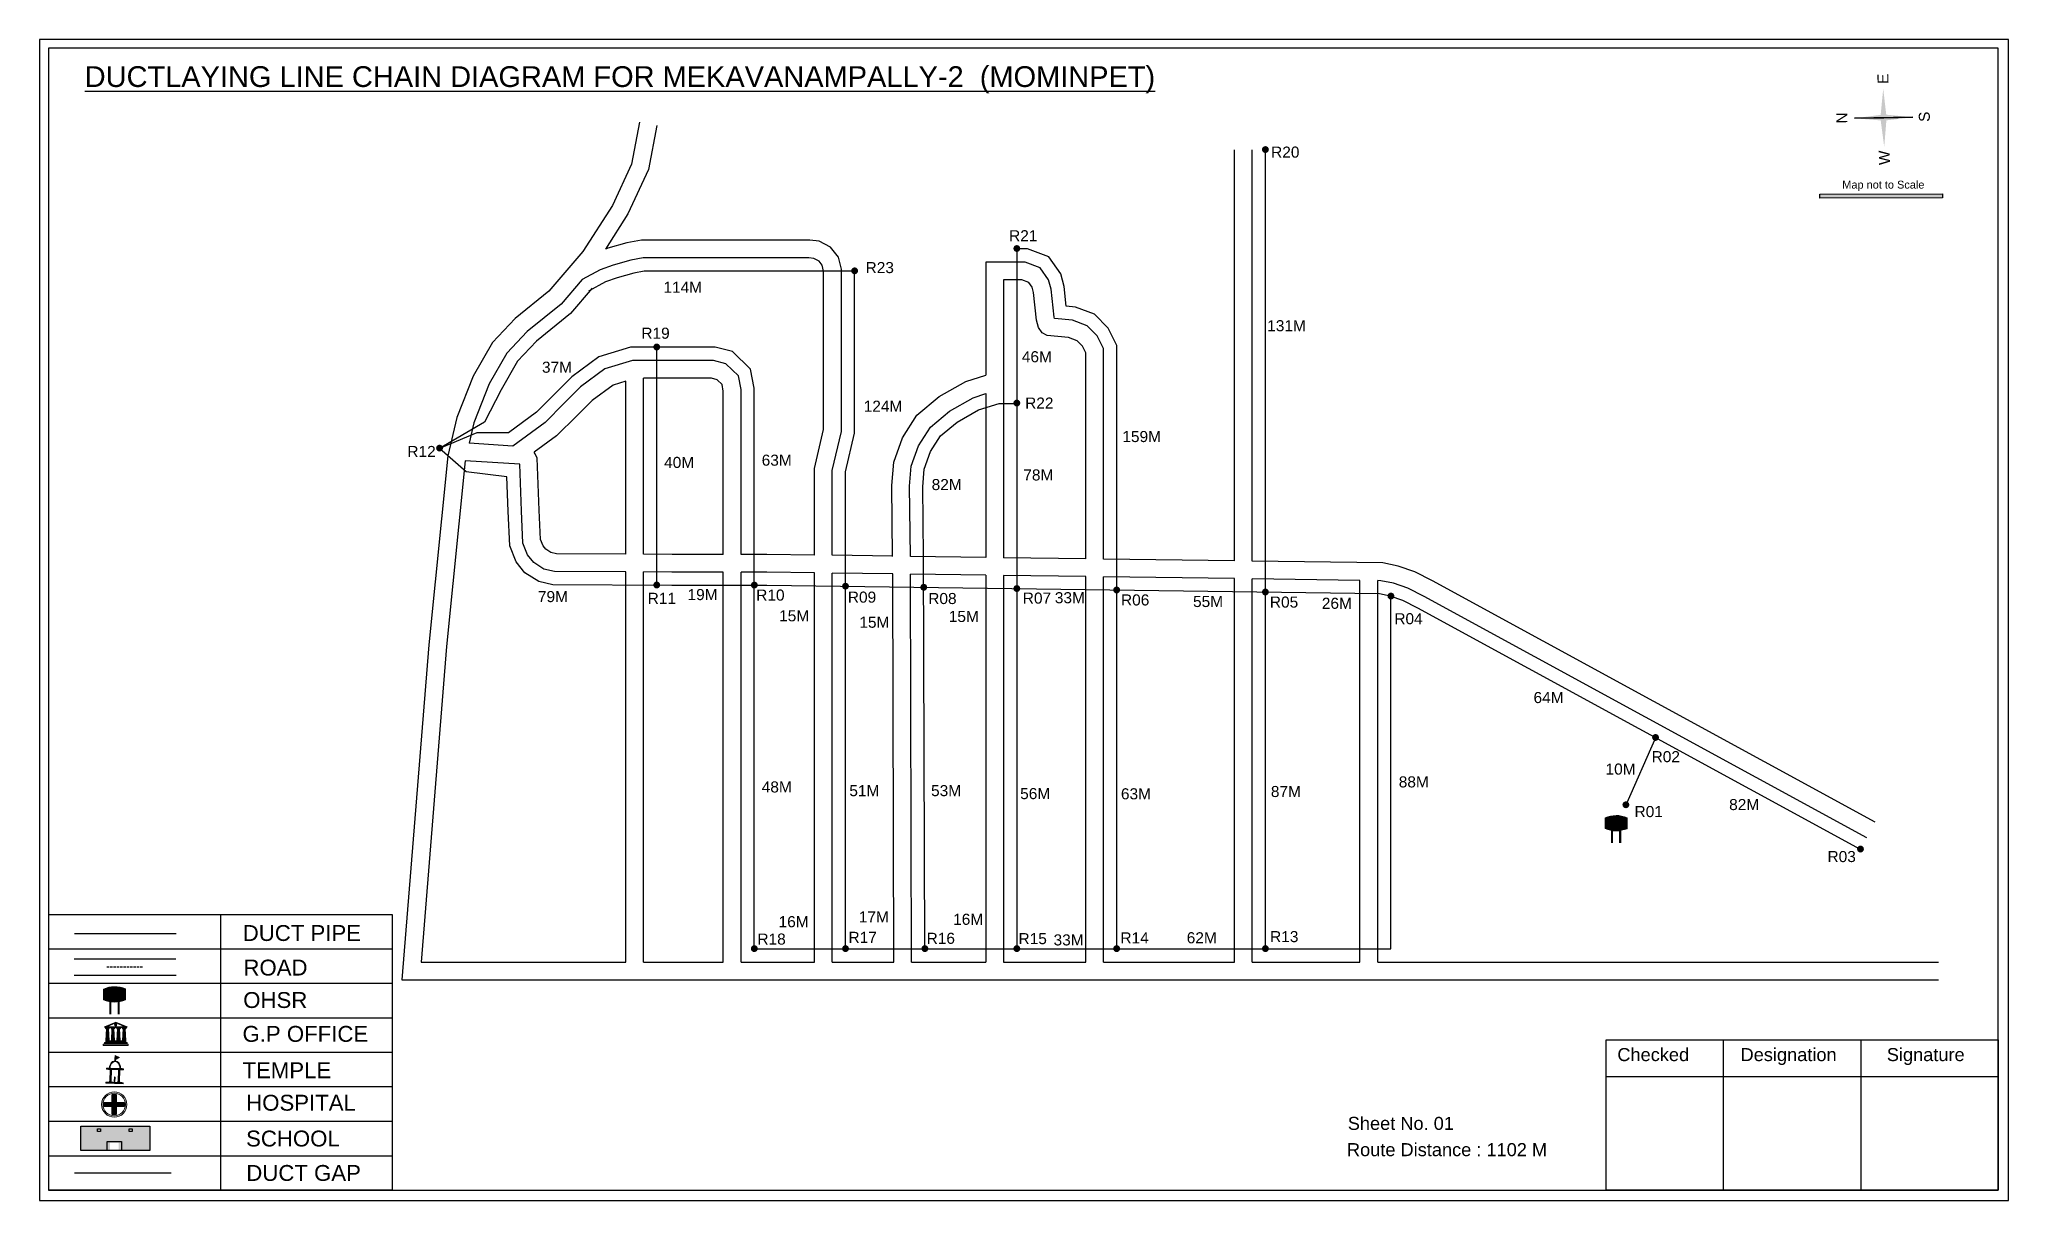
# Model space of a CAD drawing. Header units: inches. Extents: x 1241 to 8862, y 322 to 2472.
# Drawn here: x 2805 to 3695, y 1206 to 1730 of the extents above; entities that cross this region are included whole.
import ezdxf

# ---------------------------------------------------------------- set-up
doc = ezdxf.new("R2010")
doc.units = ezdxf.units.IN
doc.header["$MEASUREMENT"] = 0
doc.linetypes.add('DASHEDX2', pattern=[1.5, 1, -0.5])
for name, color, linetype in [('LANDMARK', 7, 'Continuous'), ('OHT', 7, 'Continuous'), ('pipe', 5, 'Continuous')]:
    doc.layers.add(name, color=color, linetype=linetype)
doc.styles.get("Standard").update_dxf_attribs({"font": 'arial.ttf'})

msp = doc.modelspace()

# ---------------------------------------------------------------- texts
at = {"color": 242, "true_color": 0xcd2027}
msp.add_text('%%UDUCTLAYING LINE CHAIN DIAGRAM FOR MEKAVANAMPALLY-2  (MOMINPET)', height=9.375, dxfattribs=at).set_placement((2825.55, 1708.59))
for s, p in [('E', (3640.91, 1709.99)), ('N', (3622.33, 1692.14)), ('S', (3659.61, 1692.88)), ('W', (3641.56, 1673.39))]:
    msp.add_text(s, height=4.95, rotation=91.00631).set_placement(p)
for s, height, p in [('R20', 5, (3361.82, 1676.67)), ('Map not to Scale', 3.5424, (3620, 1662.7)), ('R21', 5, (3243.38, 1638.9)), ('R23', 5, (3178.51, 1624.51)), ('114M', 5, (3087.12, 1615.62)), ('131M', 5, (3360.05, 1598.26)), ('R19', 5, (3077.15, 1594.87)), ('37M', 5, (3032.23, 1579.51)), ('46M', 5, (3249.14, 1584.25)), ('124M', 5, (3177.65, 1561.88)), ('R22', 5, (3250.63, 1563.32)), ('159M', 5, (3294.57, 1548.2)), ('R12', 5, (2971.37, 1541.44)), ('40M', 5, (3087.45, 1536.51)), ('63M', 5, (3131.55, 1537.52)), ('82M', 5, (3208.38, 1526.5)), ('78M', 5, (3249.81, 1530.84)), ('79M', 5, (3030.4, 1475.9)), ('R11', 5, (3080.01, 1475.12)), ('19M', 5, (3098.02, 1476.81)), ('R10', 5, (3129.08, 1476.58)), ('R09', 5, (3170.49, 1475.65)), ('R08', 5, (3206.84, 1475.03)), ('R07', 5, (3249.57, 1475.21)), ('33M', 5, (3264.06, 1475.4)), ('R06', 5, (3293.96, 1474.39)), ('55M', 5, (3326.53, 1473.69)), ('R05', 5, (3361.26, 1473.43)), ('26M', 5, (3384.75, 1472.87)), ('15M', 5, (3139.44, 1467.24)), ('15M', 5, (3175.69, 1464.33)), ('15M', 5, (3216.12, 1466.93)), ('R04', 5, (3417.53, 1465.91)), ('64M', 5, (3480.45, 1430.3)), ('R02', 5, (3533.82, 1403.6)), ('10M', 5, (3512.99, 1397.99)), ('48M', 5, (3131.57, 1389.91)), ('51M', 5, (3171.17, 1388.25)), ('53M', 5, (3208.11, 1388.25)), ('56M', 5, (3248.38, 1386.92)), ('63M', 5, (3293.94, 1386.82)), ('87M', 5, (3361.71, 1387.86)), ('88M', 5, (3419.52, 1392.2)), ('R01', 5, (3526.1, 1378.8)), ('82M', 5, (3568.86, 1381.96)), ('R03', 5, (3613.32, 1358.48)), ('17M', 5, (3175.43, 1331.21)), ('DUCT PIPE', 7.178, (2896.97, 1322.85)), ('16M', 5, (3139.19, 1329.06)), ('R17', 5, (3170.79, 1321.99)), ('R16', 5, (3206.1, 1321.55)), ('16M', 5, (3218.09, 1330.13)), ('R15', 5, (3247.64, 1321.41)), ('R14', 5, (3293.71, 1321.75)), ('62M', 5, (3323.68, 1321.8)), ('R13', 5, (3361.35, 1322.31)), ('R18', 5, (3129.61, 1321.21)), ('33M', 5, (3263.48, 1320.82)), ('ROAD ', 7.178, (2897.28, 1307.24)), ('OHSR', 7.178, (2897.19, 1292.58)), ('G.P OFFICE', 7.178, (2896.86, 1277.29)), ('Checked', 5.886, (3518.33, 1268.58)), ('Designation', 5.886, (3574.03, 1268.58)), ('Signature', 5.886, (3640.13, 1268.58)), ('TEMPLE', 7.178, (2896.85, 1260.87)), ('HOSPITAL', 7.178, (2898.53, 1246.19)), ('SCHOOL', 7.178, (2898.48, 1230.02)), ('Sheet No. 01', 5.886, (3396.47, 1237.51)), ('Route Distance : 1102 M', 5.886, (3396.1, 1225.64)), ('DUCT GAP', 7.178, (2898.58, 1214.47))]:
    msp.add_text(s, height=height).set_placement(p)

# ---------------------------------------------------------------- blocks, each defined once
blk = doc.blocks.new('OHT')
at = {"linetype": 'Continuous', "lineweight": 0, "true_color": 0x0ffffc}
blk.add_hatch(color=4, dxfattribs=at).paths.add_polyline_path([(0.012, 1), (0, 1, 0.101323), (-0.4, 0.916), (-0.4, 0.525, 0.194075), (0.399, 0.521), (0.399, 0.921, 0.097877)])
at = {"color": 4, "linetype": 'Continuous', "lineweight": 0, "true_color": 0x0ffffc, "flags": 128}
for points in [[(-0.4, 0.525), (-0.4, 0.916)], [(0.399, 0.521), (0.399, 0.921)]]:
    blk.add_lwpolyline(points, dxfattribs=at)
at = {"color": 4, "linetype": 'Continuous', "lineweight": 0, "true_color": 0x0ffffc, "const_width": 0.075, "flags": 128}
for points in [[(-0.15, 0), (-0.15, 0.475)], [(0.15, 0), (0.15, 0.473)]]:
    blk.add_lwpolyline(points, dxfattribs=at)
at = {"color": 4, "linetype": 'Continuous', "lineweight": 0, "true_color": 0x0ffffc}
for centre, radius, start, end in [((0.006, -0.019), 1.019, 67.31091, 113.47108), ((0.004, 1.513), 1.068, 247.76824, 291.70073)]:
    blk.add_arc(centre, radius, start, end, dxfattribs=at)
blk = doc.blocks.new('Government_Office')
at = {"linetype": 'Continuous', "lineweight": 0, "true_color": 0xff0000}
h = blk.add_hatch(color=1, dxfattribs=at)
h.paths.add_polyline_path([(0.44, 0.72), (0.45, 0.75), (0, 0.93), (-0.45, 0.75), (-0.44, 0.72)])
h.paths.add_polyline_path([(0.355, 0.75), (-0.355, 0.75), (0, 0.9)], flags=16)
h.paths.add_polyline_path([(0, 0.778, -1), (0, 0.872, -1)], flags=0)
h = blk.add_hatch(color=1, dxfattribs=at)
edge = h.paths.add_edge_path()
edge.add_arc((0, 0.825), 0.0467, 90, 270)
edge.add_arc((0, 0.825), 0.0467, 270, 450)
for points in [[(-0.5, 0.05), (0.5, 0.05), (0.5, 0), (-0.5, 0)], [(-0.45, 0.075), (-0.45, 0.12), (0.45, 0.12), (0.45, 0.075)], [(-0.4, 0.14), (-0.4, 0.18), (0.4, 0.18), (0.4, 0.14)]]:
    blk.add_hatch(color=1, dxfattribs=at).paths.add_polyline_path(points)
h = blk.add_hatch(color=1, dxfattribs=at)
edge = h.paths.add_edge_path()
edge.add_line((-0.27, 0.195), (-0.295, 0.675))
edge.add_line((-0.295, 0.675), (-0.29, 0.675))
edge.add_arc((-0.278, 0.688), 0.0176, 225.30401, 441.56588)
edge.add_line((-0.275, 0.705), (-0.395, 0.705))
edge.add_arc((-0.392, 0.688), 0.0176, 98.43412, 314.69599)
edge.add_line((-0.38, 0.675), (-0.375, 0.675))
edge.add_line((-0.375, 0.675), (-0.4, 0.195))
edge.add_line((-0.4, 0.195), (-0.27, 0.195))
h = blk.add_hatch(color=1, dxfattribs=at)
edge = h.paths.add_edge_path()
edge.add_line((-0.047, 0.195), (-0.072, 0.675))
edge.add_line((-0.072, 0.675), (-0.067, 0.675))
edge.add_arc((-0.054, 0.688), 0.0176, 225.30401, 441.56588)
edge.add_line((-0.052, 0.705), (-0.172, 0.705))
edge.add_arc((-0.169, 0.688), 0.0176, 98.43412, 314.69599)
edge.add_line((-0.157, 0.675), (-0.152, 0.675))
edge.add_line((-0.152, 0.675), (-0.177, 0.195))
edge.add_line((-0.177, 0.195), (-0.047, 0.195))
h = blk.add_hatch(color=1, dxfattribs=at)
edge = h.paths.add_edge_path()
edge.add_line((0.177, 0.195), (0.152, 0.675))
edge.add_line((0.152, 0.675), (0.157, 0.675))
edge.add_arc((0.169, 0.688), 0.0176, 225.30401, 441.56588)
edge.add_line((0.172, 0.705), (0.052, 0.705))
edge.add_arc((0.054, 0.688), 0.0176, 98.43412, 314.69599)
edge.add_line((0.067, 0.675), (0.072, 0.675))
edge.add_line((0.072, 0.675), (0.047, 0.195))
edge.add_line((0.047, 0.195), (0.177, 0.195))
h = blk.add_hatch(color=1, dxfattribs=at)
edge = h.paths.add_edge_path()
edge.add_line((0.4, 0.195), (0.375, 0.675))
edge.add_line((0.375, 0.675), (0.38, 0.675))
edge.add_arc((0.392, 0.688), 0.0176, 225.30401, 441.56588)
edge.add_line((0.395, 0.705), (0.275, 0.705))
edge.add_arc((0.278, 0.688), 0.0176, 98.43412, 314.69599)
edge.add_line((0.29, 0.675), (0.295, 0.675))
edge.add_line((0.295, 0.675), (0.27, 0.195))
edge.add_line((0.27, 0.195), (0.4, 0.195))
at = {"color": 1, "linetype": 'Continuous', "lineweight": 0, "true_color": 0xff0000, "flags": 128}
for points in [[(-0.45, 0.75), (-0.44, 0.72), (0.44, 0.72), (0.45, 0.75), (0, 0.93)], [(-0.355, 0.75), (0.355, 0.75), (0, 0.9)], [(-0.5, 0.05), (0.5, 0.05), (0.5, 0), (-0.5, 0)], [(-0.45, 0.075), (-0.45, 0.12), (0.45, 0.12), (0.45, 0.075)], [(-0.4, 0.14), (-0.4, 0.18), (0.4, 0.18), (0.4, 0.14)]]:
    blk.add_lwpolyline(points, close=True, dxfattribs=at)
for points in [[(0, 0.872, 1), (0, 0.778, 1)], [(-0.27, 0.195), (-0.295, 0.675), (-0.29, 0.675, 1.379694), (-0.275, 0.705), (-0.395, 0.705, 1.379694), (-0.38, 0.675), (-0.375, 0.675), (-0.4, 0.195)], [(-0.047, 0.195), (-0.072, 0.675), (-0.067, 0.675, 1.379694), (-0.052, 0.705), (-0.172, 0.705, 1.379694), (-0.157, 0.675), (-0.152, 0.675), (-0.177, 0.195)], [(0.177, 0.195), (0.152, 0.675), (0.157, 0.675, 1.379694), (0.172, 0.705), (0.052, 0.705, 1.379694), (0.067, 0.675), (0.072, 0.675), (0.047, 0.195)], [(0.4, 0.195), (0.375, 0.675), (0.38, 0.675, 1.379694), (0.395, 0.705), (0.275, 0.705, 1.379694), (0.29, 0.675), (0.295, 0.675), (0.27, 0.195)]]:
    blk.add_lwpolyline(points, format="xyb", close=True, dxfattribs=at)
blk = doc.blocks.new('Temple')
at = {"linetype": 'Continuous', "lineweight": 0, "true_color": 0xff0000}
h = blk.add_hatch(color=1, dxfattribs=at)
edge = h.paths.add_edge_path()
edge.add_line((0.175, 0.49), (0.225, 0.49))
edge.add_line((0.225, 0.49), (0.225, 0.497))
edge.add_line((0.225, 0.497), (0.307, 0.497))
edge.add_line((0.307, 0.497), (0.307, 0.533))
edge.add_line((0.307, 0.533), (0.257, 0.533))
edge.add_line((0.257, 0.533), (0.257, 0.54))
edge.add_line((0.257, 0.54), (0.2, 0.54))
edge.add_spline(control_points=[(0.2, 0.54), (0.2, 0.589), (0.19, 0.638), (0.142, 0.743), (0.092, 0.79), (0.027, 0.805), (0.02, 0.806), (0.012, 0.806)], knot_values=[4.712389, 4.712389, 4.712389, 4.712389, 5.278166, 5.278166, 6.117402, 6.117402, 6.223801, 6.223801, 6.223801, 6.223801], degree=3, periodic=0)
edge.add_line((0.012, 0.806), (0.012, 0.79))
edge.add_line((0.012, 0.79), (-0.012, 0.79))
edge.add_line((-0.012, 0.79), (-0.012, 0.806))
edge.add_spline(control_points=[(-0.012, 0.806), (-0.055, 0.802), (-0.096, 0.781), (-0.171, 0.699), (-0.197, 0.628), (-0.2, 0.55), (-0.2, 0.545), (-0.2, 0.54)], knot_values=[6.343965, 6.343965, 6.343965, 6.343965, 6.956638, 6.956638, 7.795874, 7.795874, 7.853982, 7.853982, 7.853982, 7.853982], degree=3, periodic=0)
edge.add_line((-0.2, 0.54), (-0.257, 0.54))
edge.add_line((-0.257, 0.54), (-0.257, 0.533))
edge.add_line((-0.257, 0.533), (-0.307, 0.533))
edge.add_line((-0.307, 0.533), (-0.307, 0.497))
edge.add_line((-0.307, 0.497), (-0.225, 0.497))
edge.add_line((-0.225, 0.497), (-0.225, 0.49))
edge.add_line((-0.225, 0.49), (-0.175, 0.49))
edge.add_line((-0.175, 0.49), (-0.175, 0.07))
edge.add_arc((-0.205, 0.07), 0.03, -90, 0, ccw=False)
edge.add_line((-0.205, 0.04), (-0.257, 0.04))
edge.add_line((-0.257, 0.04), (-0.257, 0.033))
edge.add_line((-0.257, 0.033), (-0.307, 0.033))
edge.add_line((-0.307, 0.033), (-0.307, 0))
edge.add_line((-0.307, 0), (0.307, 0))
edge.add_line((0.307, 0), (0.307, 0.033))
edge.add_line((0.307, 0.033), (0.257, 0.033))
edge.add_line((0.257, 0.033), (0.257, 0.04))
edge.add_line((0.257, 0.04), (0.205, 0.04))
edge.add_arc((0.205, 0.07), 0.03, 180, 270, ccw=False)
edge.add_line((0.175, 0.07), (0.175, 0.49))
h.paths.add_polyline_path([(0.125, 0.07, -0.414214), (0.095, 0.04), (0.05, 0.04), (0.05, 0.033), (-0.05, 0.033), (-0.05, 0.04), (-0.095, 0.04, -0.414214), (-0.125, 0.07), (-0.125, 0.497), (0.125, 0.497)], flags=16)
edge = h.paths.add_edge_path(flags=16)
edge.add_ellipse((0, 0.54), major_axis=(0, 0.242), ratio=0.722808, start_angle=270, end_angle=450, ccw=False)
edge.add_line((0.175, 0.54), (-0.175, 0.54))
h.paths.add_polyline_path([(0.012, 0.23), (0.012, 0.07), (-0.012, 0.07), (-0.012, 0.23)], flags=0)
h = blk.add_hatch(color=1, dxfattribs=at)
edge = h.paths.add_edge_path()
edge.add_line((0.012, 0.857), (0, 0.85))
edge.add_line((0, 0.85), (-0.003, 0.925))
edge.add_line((-0.003, 0.925), (-0.012, 0.925))
edge.add_line((-0.012, 0.925), (-0.012, 0.806))
edge.add_spline(control_points=[(-0.012, 0.806), (-0.004, 0.807), (0.004, 0.807), (0.012, 0.806)], knot_values=[6.223801, 6.223801, 6.223801, 6.223801, 6.343965, 6.343965, 6.343965, 6.343965], degree=3, periodic=0)
edge.add_line((0.012, 0.806), (0.012, 0.857))
h = blk.add_hatch(color=1, dxfattribs=at)
edge = h.paths.add_edge_path()
edge.add_line((0.012, 0.79), (0.012, 0.806))
edge.add_spline(control_points=[(0.012, 0.806), (0.004, 0.807), (-0.004, 0.807), (-0.012, 0.806)], knot_values=[6.223801, 6.223801, 6.223801, 6.223801, 6.343965, 6.343965, 6.343965, 6.343965], degree=3, periodic=0)
edge.add_line((-0.012, 0.806), (-0.012, 0.79))
edge.add_line((-0.012, 0.79), (0.012, 0.79))
at = {"linetype": 'Continuous', "lineweight": 0, "true_color": 0xe66000}
blk.add_hatch(color=32, dxfattribs=at).paths.add_polyline_path([(-0.006, 1), (0.147, 0.931), (0, 0.85)])
at = {"color": 1, "linetype": 'Continuous', "lineweight": 0, "true_color": 0xff0000, "flags": 128}
for points in [[(0.012, 0.925), (-0.012, 0.925), (-0.012, 0.79), (0.012, 0.79)], [(0.012, 0.23), (-0.012, 0.23), (-0.012, 0.07), (0.012, 0.07)]]:
    blk.add_lwpolyline(points, close=True, dxfattribs=at)
at = {"color": 32, "linetype": 'Continuous', "lineweight": 0, "true_color": 0xe66000, "flags": 128}
blk.add_lwpolyline([(-0.006, 1), (0.147, 0.931), (0, 0.85), (-0.006, 1)], dxfattribs=at)
at = {"color": 1, "linetype": 'Continuous', "lineweight": 0, "true_color": 0xff0000, "flags": 128}
blk.add_lwpolyline([(0.2, 0.54), (0.257, 0.54), (0.257, 0.533), (0.307, 0.533), (0.307, 0.497), (0.225, 0.497), (0.225, 0.49), (0.175, 0.49), (0.175, 0.07, 0.414214), (0.205, 0.04), (0.257, 0.04), (0.257, 0.033), (0.307, 0.033), (0.307, 0), (-0.307, 0), (-0.307, 0.033), (-0.257, 0.033), (-0.257, 0.04), (-0.205, 0.04, 0.414214), (-0.175, 0.07), (-0.175, 0.49), (-0.225, 0.49), (-0.225, 0.497), (-0.307, 0.497), (-0.307, 0.533), (-0.257, 0.533), (-0.257, 0.54), (-0.2, 0.54)], format="xyb", dxfattribs=at)
blk.add_lwpolyline([(-0.175, 0.54), (0.175, 0.54)], dxfattribs=at)
blk.add_lwpolyline([(0.125, 0.497), (0.125, 0.07, -0.414214), (0.095, 0.04), (0.05, 0.04), (0.05, 0.033), (-0.05, 0.033), (-0.05, 0.04), (-0.095, 0.04, -0.414214), (-0.125, 0.07), (-0.125, 0.497)], format="xyb", close=True, dxfattribs=at)
at = {"color": 1, "linetype": 'Continuous', "lineweight": 0, "true_color": 0xff0000}
blk.add_ellipse((0, 0.54), major_axis=(0, 0.242), ratio=0.722808, start_param=4.712389, end_param=7.853982, dxfattribs=at)
blk.add_open_spline([(0.2, 0.54), (0.2, 0.589), (0.19, 0.638), (0.142, 0.743), (0.092, 0.79), (-0.023, 0.816), (-0.085, 0.794), (-0.171, 0.699), (-0.197, 0.628), (-0.2, 0.55), (-0.2, 0.545), (-0.2, 0.54)], degree=3, knots=[4.712389, 4.712389, 4.712389, 4.712389, 5.278166, 5.278166, 6.117402, 6.117402, 6.956638, 6.956638, 7.795874, 7.795874, 7.853982, 7.853982, 7.853982, 7.853982], dxfattribs=at)
blk = doc.blocks.new('*U18')
at = {"color": 0, "linetype": 'DASHEDX2', "transparency": 16777216}
blk.add_line((-8.22, 0), (8.01, 0), dxfattribs=at)
blk = doc.blocks.new('Hospital')
at = {"linetype": 'Continuous', "lineweight": 0, "true_color": 0x000000}
h = blk.add_hatch(color=18, dxfattribs=at)
h.paths.add_polyline_path([(-0.5, 0, 1), (0.5, 0, 1)])
h.paths.add_polyline_path([(0.446, 0, -1), (-0.446, 0, -1)], flags=16)
at = {"linetype": 'Continuous', "true_color": 0xff0000}
blk.add_hatch(color=1, dxfattribs=at).paths.add_polyline_path([(-0.394, 0.08), (-0.08, 0.08), (-0.08, 0.394), (0.08, 0.394), (0.08, 0.08), (0.394, 0.08), (0.394, -0.08), (0.08, -0.08), (0.08, -0.394), (-0.08, -0.394), (-0.08, -0.08), (-0.394, -0.08)])
at = {"color": 1, "linetype": 'Continuous', "true_color": 0xff0000, "flags": 128}
blk.add_lwpolyline([(-0.394, 0.08), (-0.08, 0.08), (-0.08, 0.394), (0.08, 0.394), (0.08, 0.08), (0.394, 0.08), (0.394, -0.08), (0.08, -0.08), (0.08, -0.394), (-0.08, -0.394), (-0.08, -0.08), (-0.394, -0.08)], close=True, dxfattribs=at)
at = {"color": 18, "linetype": 'Continuous', "lineweight": 0, "true_color": 0x000000}
for radius in [0.5, 0.446]:
    blk.add_circle((0, 0), radius, dxfattribs=at)

# ---------------------------------------------------------------- hatches: boundary and pattern name
at = {"ltscale": 0.5}
h = msp.add_hatch(color=5, dxfattribs=at)
h.dxf.hatch_style = 1
h.paths.add_polyline_path([(3360.8, 1680.32, 1), (3357.68, 1680.32, 1)])
at = {"true_color": 0x0093dd}
h = msp.add_hatch(color=142, dxfattribs=at)
h.dxf.hatch_style = 1
h.paths.add_polyline_path([(3609.82, 1660.19), (3609.82, 1658.35), (3665.33, 1658.47), (3665.33, 1660.32)])
at = {"ltscale": 0.5}
h = msp.add_hatch(color=5, dxfattribs=at)
h.dxf.hatch_style = 1
h.paths.add_polyline_path([(3248.44, 1635.62, 1), (3245.32, 1635.62, 1)])
h = msp.add_hatch(color=5, dxfattribs=at)
h.dxf.hatch_style = 1
h.paths.add_polyline_path([(3175.12, 1625.54, 1), (3172, 1625.54, 1)])
h = msp.add_hatch(color=5, dxfattribs=at)
h.dxf.hatch_style = 1
h.paths.add_polyline_path([(3085.66, 1591.13, 1), (3082.55, 1591.13, 1)])
h = msp.add_hatch(color=5, dxfattribs=at)
h.dxf.hatch_style = 1
h.paths.add_polyline_path([(3248.44, 1565.83, 1), (3245.32, 1565.83, 1)])
h = msp.add_hatch(color=5, dxfattribs=at)
h.dxf.hatch_style = 1
h.paths.add_polyline_path([(2987.49, 1545.48, 1), (2984.38, 1545.48, 1)])
h = msp.add_hatch(color=5, dxfattribs=at)
h.dxf.hatch_style = 1
h.paths.add_polyline_path([(3085.66, 1483.63, 1), (3082.55, 1483.63, 1)])
h = msp.add_hatch(color=5, dxfattribs=at)
h.dxf.hatch_style = 1
h.paths.add_polyline_path([(3129.77, 1483.6, 1), (3126.65, 1483.6, 1)])
h = msp.add_hatch(color=5, dxfattribs=at)
h.dxf.hatch_style = 1
h.paths.add_polyline_path([(3171.01, 1483.11, 1), (3167.89, 1483.11, 1)])
h = msp.add_hatch(color=5, dxfattribs=at)
h.dxf.hatch_style = 1
h.paths.add_polyline_path([(3206.36, 1482.61, 1), (3203.24, 1482.61, 1)])
h = msp.add_hatch(color=5, dxfattribs=at)
h.dxf.hatch_style = 1
h.paths.add_polyline_path([(3248.44, 1482.03, 1), (3245.32, 1482.03, 1)])
h = msp.add_hatch(color=5, dxfattribs=at)
h.dxf.hatch_style = 1
h.paths.add_polyline_path([(3293.57, 1481.4, 1), (3290.45, 1481.4, 1)])
h = msp.add_hatch(color=5, dxfattribs=at)
h.dxf.hatch_style = 1
h.paths.add_polyline_path([(3360.8, 1480.46, 1), (3357.68, 1480.46, 1)])
h = msp.add_hatch(color=5, dxfattribs=at)
h.dxf.hatch_style = 1
h.paths.add_polyline_path([(3417.55, 1478.64, 1), (3414.43, 1478.64, 1)])
h = msp.add_hatch(color=5, dxfattribs=at)
h.dxf.hatch_style = 1
h.paths.add_polyline_path([(3537.16, 1414.77, 1), (3534.04, 1414.77, 1)])
h = msp.add_hatch(color=5, dxfattribs=at)
h.dxf.hatch_style = 1
h.paths.add_polyline_path([(3523.75, 1384.36, 1), (3520.63, 1384.36, 1)])
h = msp.add_hatch(color=5, dxfattribs=at)
h.dxf.hatch_style = 1
h.paths.add_polyline_path([(3629.79, 1364.36, 1), (3626.68, 1364.36, 1)])
h = msp.add_hatch(color=5, dxfattribs=at)
h.dxf.hatch_style = 1
h.paths.add_polyline_path([(3129.77, 1319.39, 1), (3126.65, 1319.39, 1)])
h = msp.add_hatch(color=5, dxfattribs=at)
h.dxf.hatch_style = 1
h.paths.add_polyline_path([(3171.01, 1319.39, 1), (3167.89, 1319.39, 1)])
h = msp.add_hatch(color=5, dxfattribs=at)
h.dxf.hatch_style = 1
h.paths.add_polyline_path([(3206.88, 1319.39, 1), (3203.76, 1319.39, 1)])
h = msp.add_hatch(color=5, dxfattribs=at)
h.dxf.hatch_style = 1
h.paths.add_polyline_path([(3248.44, 1319.39, 1), (3245.32, 1319.39, 1)])
h = msp.add_hatch(color=5, dxfattribs=at)
h.dxf.hatch_style = 1
h.paths.add_polyline_path([(3293.57, 1319.39, 1), (3290.45, 1319.39, 1)])
h = msp.add_hatch(color=5, dxfattribs=at)
h.dxf.hatch_style = 1
h.paths.add_polyline_path([(3360.8, 1319.39, 1), (3357.68, 1319.39, 1)])
at = {"true_color": 0xc8c92d}
h = msp.add_hatch(color=52, dxfattribs=at)
h.dxf.hatch_style = 1
h.paths.add_polyline_path([(2830.01, 1239.26), (2823.85, 1239.26), (2823.85, 1228.17), (2830.01, 1228.17)])
h.paths.add_polyline_path([(2854.86, 1239.26), (2848.7, 1239.26), (2848.7, 1228.17), (2854.86, 1228.17)])
at = {"true_color": 0x293189}
h = msp.add_hatch(color=177, dxfattribs=at)
h.dxf.hatch_style = 1
h.paths.add_polyline_path([(2848.7, 1239.26), (2830.01, 1239.26), (2830.01, 1228.17), (2837.02, 1228.17), (2837.02, 1231.8), (2840.88, 1231.8), (2840.88, 1228.17), (2848.7, 1228.17)])
h.paths.add_polyline_path([(2832.68, 1236.79), (2831.31, 1236.79), (2831.31, 1238.05), (2832.68, 1238.05)], flags=16)
h.paths.add_polyline_path([(2845.56, 1236.79), (2845.56, 1238.05), (2846.93, 1238.05), (2846.93, 1236.79)], flags=16)

# ---------------------------------------------------------------- linework, layer by layer
for p, q in [((3651.89, 1694.9), (3625.59, 1694.44)), ((3625.59, 1694.44), (3651.89, 1694.9)), ((3651.89, 1694.9), (3625.59, 1694.44)), ((3638.76, 1694.67), (3651.89, 1694.9)), ((2809.17, 1334.7), (2809.17, 1211.48)), ((2886.93, 1334.7), (2886.93, 1210.27)), ((2964.7, 1319.14), (2809.17, 1319.14)), ((2820.82, 1314.85), (2866.71, 1314.85)), ((2964.7, 1303.59), (2809.17, 1303.59)), ((2820.82, 1307.33), (2866.94, 1307.33)), ((2964.7, 1288.04), (2809.17, 1288.04)), ((2964.7, 1272.48), (2809.17, 1272.48)), ((2964.7, 1256.93), (2809.17, 1256.93)), ((2809.17, 1241.38), (2964.7, 1241.38)), ((2809.17, 1225.83), (2964.7, 1225.83)), ((2809.16, 1211.25), (2809.16, 1210.29)), ((2809.17, 1211.48), (2809.17, 1210.27)), ((2964.7, 1210.27), (2809.17, 1210.27))]:
    msp.add_line(p, q)
at = {"color": 1}
msp.add_line((3625.59, 1694.44), (3638.75, 1694.67), dxfattribs=at)
at = {"color": 242, "true_color": 0xcd2027}
for p, q in [((3566.23, 1278.12), (3566.23, 1210.23)), ((3628.43, 1278.12), (3628.43, 1210.23)), ((3513.26, 1261.67), (3690.48, 1261.67))]:
    msp.add_line(p, q, dxfattribs=at)
for points in [[(2805.05, 1730.08), (2805.05, 1205.58), (3695.19, 1205.58), (3695.19, 1730.08)], [(2809.16, 1726.06), (2809.16, 1210.29), (3690.48, 1210.29), (3690.48, 1726.06)], [(2854.93, 1239.26), (2854.93, 1228.17), (2823.85, 1228.17), (2823.85, 1239.26)], [(2832.68, 1238.05), (2832.68, 1236.79), (2831.31, 1236.79), (2831.31, 1238.05)], [(2845.56, 1236.79), (2845.56, 1238.05), (2846.93, 1238.05), (2846.93, 1236.79)]]:
    msp.add_lwpolyline(points, close=True)
for points in [[(3076.33, 1692.7), (3072.67, 1673.77), (3064.07, 1655.12), (3050.7, 1634.23), (3035.33, 1616.3), (3020.16, 1604.05), (3009.85, 1593.11), (3001.14, 1577.95), (2993.81, 1559.36), (2989.66, 1542.01), (2981.15, 1456.54), (2968.95, 1305.24), (3663.49, 1305.24)], [(3084.18, 1691.18), (3080.34, 1671.3), (3071.1, 1651.27), (3060.93, 1635.36)], [(3345.24, 1494.51), (3345.24, 1680.18)], [(3353.24, 1494.4), (3353.24, 1680.18)], [(3163.45, 1497.04), (3163.45, 1535.37), (3167.56, 1552.98), (3167.56, 1626.32), (3166.28, 1631.73), (3162.66, 1636.23), (3157.53, 1638.87), (3153.35, 1639.39), (3077.27, 1639.39), (3070.55, 1638.22), (3061.93, 1635.72), (3060.93, 1635.36)], [(3155.45, 1497.16), (3155.45, 1536.29), (3159.56, 1553.9), (3159.56, 1625.39), (3158.91, 1628.13), (3157.49, 1629.9), (3155.14, 1631.11), (3152.86, 1631.39), (3077.97, 1631.39), (3072.36, 1630.41), (3064.38, 1628.1), (3058.48, 1626), (3050.44, 1621.63)], [(3286.01, 1495.34), (3286.01, 1590.42), (3283.18, 1596.15), (3278.68, 1600.75), (3272, 1603.29), (3263.87, 1604), (3263.71, 1604.64), (3262.37, 1617.3), (3261.22, 1621.55), (3257.45, 1626.92), (3250.64, 1629.48), (3232.88, 1629.48), (3232.88, 1578.47)], [(3050.44, 1621.63), (3040.92, 1610.54), (3025.61, 1598.16), (3016.31, 1588.3), (3008.37, 1574.47), (3001.46, 1556.95), (2999.25, 1547.69)], [(3278.01, 1495.45), (3278.01, 1588.55), (3276.57, 1591.47), (3274.2, 1593.9), (3270.2, 1595.41), (3260.65, 1596.26), (3258.37, 1597.52), (3256.66, 1599.95), (3255.81, 1603.22), (3254.48, 1615.83), (3253.86, 1618.1), (3252.32, 1620.3), (3249.18, 1621.48), (3240.88, 1621.48), (3240.88, 1495.97)], [(3122.21, 1497.45), (3122.21, 1571.93), (3121.03, 1578.18), (3115.33, 1583.6), (3109.78, 1584.99), (3073.15, 1584.99), (3060.72, 1581.23), (3049.67, 1573.1), (3042.29, 1565.75), (3033.61, 1557.11), (3019.02, 1546.42)], [(3070.11, 1575.71), (3064.36, 1573.97), (3054.89, 1567.01), (3047.93, 1560.08), (3038.83, 1551.01), (3028.67, 1543.57)], [(3070.11, 1497.56), (3070.11, 1575.71)], [(3114.21, 1497.45), (3114.21, 1571.18), (3113.65, 1574.16), (3111.35, 1576.35), (3108.79, 1576.99), (3078.11, 1576.99)], [(3078.11, 1497.52), (3078.11, 1576.99)], [(3190.75, 1496.49), (3190.32, 1528.53), (3191.27, 1539.09), (3195.27, 1550.11), (3201.74, 1560.31), (3211.82, 1568.8), (3223.89, 1575.58), (3232.88, 1578.47)], [(3198.75, 1496.55), (3198.32, 1528.22), (3199.14, 1537.33), (3202.49, 1546.56), (3207.84, 1554.98), (3216.4, 1562.2), (3227.1, 1568.21), (3232.88, 1570.07)], [(3232.88, 1570.07), (3232.88, 1496.08)], [(3019.02, 1546.42), (2999.25, 1547.69)], [(3070.11, 1497.56), (3038.76, 1497.75), (3036.26, 1498.31), (3033.94, 1499.79), (3032.71, 1501.3), (3031.54, 1504.26), (3031, 1517.49), (3030.07, 1540.91), (3029.22, 1542.94), (3028.67, 1543.57)], [(2997.48, 1539.79), (2989.12, 1455.83), (2977.62, 1313.24), (3070.11, 1313.24)], [(3070.11, 1489.56), (3037.85, 1489.75), (3033.13, 1490.81), (3028.55, 1493.74), (3025.73, 1497.2), (3023.6, 1502.57), (3023.01, 1517.17), (3022.17, 1538.2), (2997.48, 1539.79)], [(3114.21, 1497.45), (3091.02, 1497.44), (3078.11, 1497.52)], [(3155.45, 1497.16), (3133.92, 1497.46), (3122.21, 1497.45)], [(3190.75, 1496.66), (3163.45, 1497.04)], [(3232.88, 1496.08), (3198.75, 1496.55)], [(3278.01, 1495.45), (3240.88, 1495.97)], [(3070.11, 1313.24), (3070.11, 1489.56)], [(3114.21, 1489.45), (3091, 1489.44), (3078.11, 1489.52)], [(3078.11, 1313.24), (3078.11, 1489.52)], [(3114.21, 1313.24), (3114.21, 1489.45)], [(3155.45, 1489.16), (3133.87, 1489.46), (3122.21, 1489.45)], [(3122.21, 1313.24), (3122.21, 1489.45)], [(3155.45, 1313.24), (3155.45, 1489.16)], [(3190.78, 1488.66), (3163.45, 1489.04)], [(3163.45, 1313.24), (3163.45, 1489.04)], [(3191.34, 1313.22), (3190.78, 1488.66)], [(3232.88, 1488.08), (3198.78, 1488.55)], [(3199.34, 1313.24), (3198.78, 1488.55)], [(3232.88, 1488.08), (3232.88, 1313.24)], [(3278.01, 1487.45), (3240.88, 1487.97)], [(3240.88, 1487.97), (3240.88, 1313.24)], [(3278.01, 1313.24), (3278.01, 1487.45)], [(3345.24, 1494.51), (3286.01, 1495.34)], [(3345.24, 1486.51), (3286.01, 1487.34)], [(3286.01, 1313.24), (3286.01, 1487.34)], [(3634.93, 1376.51), (3434.73, 1485.46), (3426.86, 1489.56), (3419.31, 1492.16), (3412.28, 1493.58), (3353.24, 1494.4)], [(3345.24, 1313.24), (3345.24, 1486.51)], [(3401.99, 1485.72), (3353.24, 1486.4)], [(3353.24, 1313.24), (3353.24, 1486.4)], [(3401.99, 1313.24), (3401.99, 1485.72)], [(3631.1, 1369.48), (3430.97, 1478.4), (3423.69, 1482.19), (3417.2, 1484.42), (3411.42, 1485.59), (3409.99, 1485.61)], [(3409.99, 1313.24), (3409.99, 1485.61)], [(2964.7, 1210.27), (2964.7, 1334.7), (2809.17, 1334.7)], [(3078.11, 1313.24), (3114.21, 1313.24)], [(3122.21, 1313.24), (3155.45, 1313.24)], [(3163.45, 1313.24), (3191.34, 1313.24)], [(3199.34, 1313.24), (3232.88, 1313.24)], [(3240.88, 1313.24), (3278.01, 1313.24)], [(3286.01, 1313.24), (3345.24, 1313.24)], [(3353.24, 1313.24), (3401.99, 1313.24)], [(3409.99, 1313.24), (3663.49, 1313.24)], [(2835.69, 1228.17), (2835.69, 1232.27), (2842.21, 1232.27), (2842.21, 1228.17)]]:
    msp.add_lwpolyline(points)
at = {"color": 142, "true_color": 0x0093dd}
msp.add_lwpolyline([(3665.33, 1658.47), (3609.82, 1658.35), (3609.82, 1660.19), (3665.33, 1660.32), (3665.33, 1658.47)], dxfattribs=at)
at = {"color": 242, "true_color": 0xcd2027}
msp.add_lwpolyline([(3690.48, 1210.23), (3513.26, 1210.23), (3513.26, 1278.12), (3690.48, 1278.12)], close=True, dxfattribs=at)
for points in [[(3640.04, 1694.7), (3637.22, 1694.65), (3638.51, 1707.82)], [(3640.04, 1694.7), (3637.22, 1694.65), (3638.51, 1707.82)], [(3640.04, 1694.7), (3637.22, 1694.65), (3638.97, 1681.52)], [(3640.04, 1694.7), (3637.22, 1694.65), (3638.97, 1681.52)], [(3638.77, 1693.37), (3638.73, 1696.19), (3651.89, 1694.9)], [(3638.77, 1693.37), (3638.73, 1696.19), (3651.89, 1694.9)]]:
    msp.add_solid(points)
at = {"color": 1}
msp.add_solid([(3638.77, 1693.37), (3638.73, 1696.19), (3625.59, 1694.44)], dxfattribs=at)
msp.add_solid([(3638.77, 1693.37), (3638.73, 1696.19), (3625.59, 1694.44)], dxfattribs=at)
at = {"layer": 'OHT', "color": 5}
msp.add_line((2820.99, 1326.23), (2866.88, 1326.23), dxfattribs=at)
at = {"layer": 'OHT', "color": 1}
msp.add_line((2820.99, 1218.05), (2864.59, 1218.05), dxfattribs=at)
at = {"layer": 'pipe'}
msp.add_line((3535.6, 1414.62), (3522.19, 1384.22), dxfattribs=at)
for points in [[(3359.24, 1319.24), (3359.24, 1680.18)], [(3292.01, 1319.24), (3292.01, 1591.82), (3288.14, 1599.67), (3282.04, 1605.9), (3273.35, 1609.19), (3269.22, 1609.55), (3268.29, 1618.41), (3266.73, 1624.14), (3261.29, 1631.88), (3251.73, 1635.48), (3246.88, 1635.48), (3246.88, 1319.24)], [(3169.45, 1319.24), (3169.45, 1534.68), (3173.56, 1552.29), (3173.56, 1625.39), (3078.49, 1625.39), (3073.71, 1624.56), (3066.22, 1622.39), (3060.93, 1620.51), (3053.31, 1616.36)], [(3054.99, 1617.73), (3045.12, 1606.22), (3029.7, 1593.75), (3021.16, 1584.7), (3013.79, 1571.86), (3006.25, 1557.16), (2985.93, 1545.33)], [(3128.21, 1319.24), (3128.21, 1572.49), (3126.56, 1581.19), (3118.32, 1589.04), (3110.52, 1590.99), (3072.26, 1590.99), (3058, 1586.68), (3045.76, 1577.67), (3038.06, 1570.01), (3029.7, 1561.68), (3017.04, 1552.41), (3002.85, 1552.4), (2985.93, 1545.33)], [(3084.11, 1483.48), (3084.11, 1590.99)], [(3205.32, 1319.24), (3204.75, 1496.6), (3204.33, 1527.99), (3205.05, 1536.02), (3207.9, 1543.89), (3212.41, 1550.98), (3219.84, 1557.24), (3229.51, 1562.69), (3238.88, 1565.69), (3246.88, 1565.69)], [(3628.23, 1364.21), (3428.15, 1473.1), (3421.31, 1476.66), (3415.62, 1478.62), (3410.78, 1479.6), (3133.82, 1483.46), (3090.98, 1483.44), (3037.17, 1483.76), (3030.79, 1485.18), (3024.51, 1489.2), (3020.5, 1494.12), (3017.65, 1501.31), (3017.02, 1516.93), (3016.39, 1532.56), (2997.99, 1534.7), (2985.93, 1545.33)], [(3415.99, 1319.24), (3415.99, 1478.49)], [(3128.21, 1319.24), (3415.99, 1319.24)]]:
    msp.add_lwpolyline(points, dxfattribs=at)

# ---------------------------------------------------------------- block references
at = {"linetype": 'DASHEDX2'}
msp.add_blockref('*U18', (2843.82, 1311.09), dxfattribs=at)
at = {"layer": 'LANDMARK'}
for name, p, xscale, yscale, zscale in [('Government_Office', (2839.58, 1275.63), 11.32114773247135, 11.32114773247135, 11.32114773247135), ('Hospital', (2838.9, 1248.97), 11.41772014427468, 11.41772014427468, 11.41772014427468)]:
    msp.add_blockref(name, p, dxfattribs=dict(at, xscale=xscale, yscale=yscale, zscale=zscale))
at = {"layer": 'LANDMARK', "xscale": 12.62452535729322, "yscale": 12.62452535729322, "zscale": 12.62452535729322, "rotation": 358.3713438591284}
msp.add_blockref('Temple', (2839.01, 1258.5), dxfattribs=at)
at = {"layer": 'OHT', "xscale": 12.45189723782068, "yscale": 12.45189723782068, "zscale": 12.45189723782068}
for p in [(3517.74, 1367.06), (2838.99, 1289.73)]:
    msp.add_blockref('OHT', p, dxfattribs=at)

msp.set_redraw_order([(e.dxf.handle, doc.entitydb.next_handle()) for e in msp.query("TEXT MTEXT ATTDEF DIMENSION ARC_DIMENSION")])  # texts and dimensions are drawn at this point

doc.saveas('drawing.dxf')
